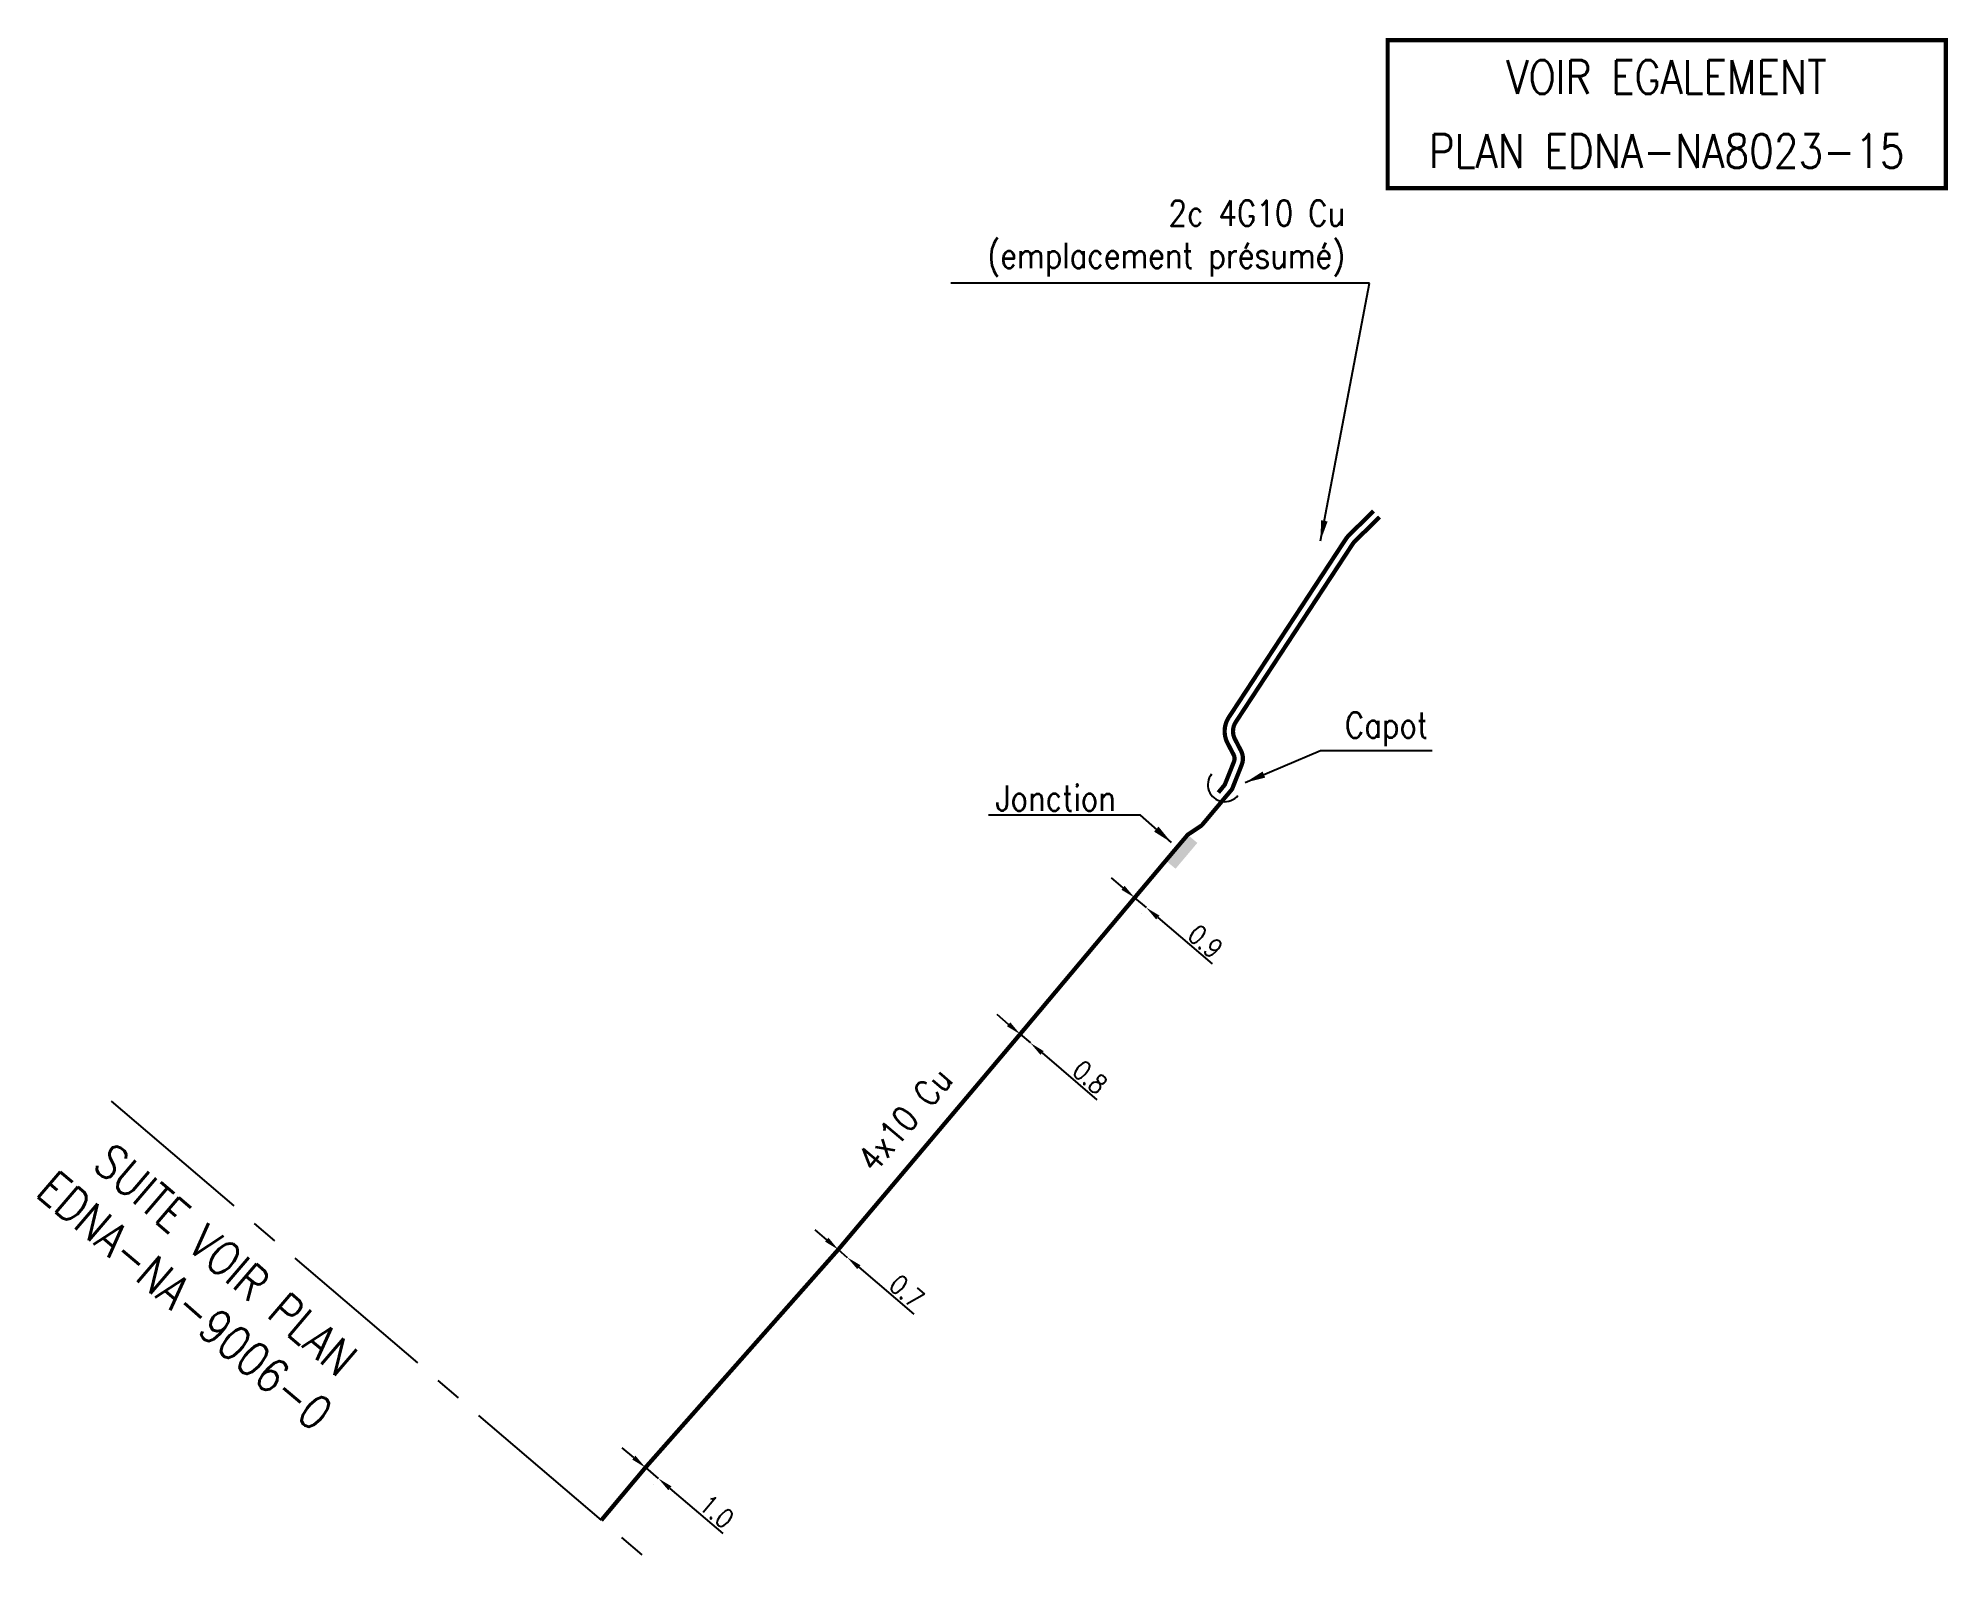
# Model space of a CAD drawing. Header units: millimetres. Extents: x 185116 to 185972, y 126995 to 127892.
# Drawn here: x 185786.8 to 185899.6, y 127801.9 to 127891.8 of the extents above; entities that cross this region are included whole.
import ezdxf
from ezdxf.enums import TextEntityAlignment as Align

# ---------------------------------------------------------------- set-up
doc = ezdxf.new("R2010")
doc.units = ezdxf.units.MM
doc.header["$PDMODE"] = 34
doc.linetypes.add('CENTER2', pattern=[28.575, 19.05, -3.175, 3.175, -3.175])
doc.linetypes.add('E_ST_Cu', pattern=[2000, 1000, 1000])
doc.layers.get('0').update_dxf_attribs({"linetype": 'CONTINUOUS'})
doc.layers.get('Defpoints').update_dxf_attribs({"linetype": 'CONTINUOUS'})
for name, color, linetype in [('E_110', 1, 'CONTINUOUS'), ('E_300', 7, 'CONTINUOUS'), ('E_900', 7, 'CONTINUOUS'), ('E_930', 7, 'CONTINUOUS')]:
    doc.layers.add(name, color=color, linetype=linetype)
doc.styles.add('M_ROMANS', font='ROMANS.shx', dxfattribs={"width": 0.75})
doc.styles.get("Standard").update_dxf_attribs({"font": 'romans.shx', "width": 0.85})
doc.dimstyles.get("Standard").update_dxf_attribs({"dimtxt": 1.5, "dimasz": 1.2, "dimexe": 0.625, "dimexo": 0.625, "dimgap": 0.25, "dimtad": 1, "dimdec": 1, "dimzin": 0, "dimdsep": 46, "dimtxsty": 'Standard', "dimcen": -0.5, "dimadec": 0, "dimazin": 0, "dimtfac": 1, "dimtdec": 1, "dimtmove": 0, "dimatfit": 3, "dimfxl": 0, "dimtolj": 1, "dimtzin": 0, "dimarcsym": 0})

msp = doc.modelspace()

# ---------------------------------------------------------------- texts
at = {"layer": 'E_110', "linetype": 'E_ST_Cu', "width": 0.85}
msp.add_text('4x10 Cu', height=1.5, rotation=49.4734, dxfattribs=at).set_placement((185837.98, 127827.91), align=Align.MIDDLE)
at = {"layer": 'E_110', "linetype": 'Continuous', "insert": (185864.01, 127879.99), "char_height": 1.5, "attachment_point": 6}
msp.add_mtext('2c 4G10 Cu\\P(emplacement présumé)', dxfattribs=at)
at = {"layer": 'E_300', "char_height": 1.5}
for s, insert, attachment_point in [('Capot', (185864, 127850.96), 4), ('Jonction', (185850.46, 127846.89), 6)]:
    msp.add_mtext(s, dxfattribs=dict(at, insert=insert, attachment_point=attachment_point))
at = {"layer": 'E_900', "width": 0.85}
for s, p in [('SUITE VOIR PLAN', (185797.19, 127818.82)), ('EDNA-NA-9006-0', (185794.78, 127816.41))]:
    msp.add_text(s, height=2, rotation=319.4559, dxfattribs=at).set_placement(p, align=Align.CENTER)
at = {"layer": 'E_930', "width": 0.85}
for s, p in [('VOIR EGALEMENT', (185883.02, 127888.54)), ('PLAN EDNA-NA8023-15', (185883.02, 127884.16))]:
    msp.add_text(s, height=2, dxfattribs=at).set_placement(p, align=Align.CENTER)

# ---------------------------------------------------------------- blocks, each defined once
blk = doc.blocks.new('*D0')
at = {"layer": 'Defpoints', "color": 0, "linetype": 'Continuous', "transparency": 16777216}
for p in [(185822.65, 127807.3), (185823.41, 127806.66), (185823.41, 127806.66)]:
    blk.add_point(p, dxfattribs=at)
at = {"layer": 'E_110', "color": 0, "linetype": 'Continuous', "lineweight": -2, "transparency": 16777216}
for p, q in [((185821.97, 127807.89), (185821.28, 127808.47)), ((185822.65, 127807.3), (185823.41, 127806.66)), ((185823.11, 127806.3), (185823.11, 127806.3)), ((185824.1, 127806.07), (185827.23, 127803.4))]:
    blk.add_line(p, q, dxfattribs=at)
at = {"layer": 'E_110', "color": 0, "linetype": 'Continuous', "transparency": 16777216}
for points in [[(185822.06, 127808), (185821.87, 127807.77), (185822.65, 127807.3)], [(185824.19, 127806.19), (185824, 127805.96), (185823.41, 127806.66)]]:
    blk.add_solid(points, dxfattribs=at)
at = {"layer": 'E_110', "color": 0, "linetype": 'Continuous', "transparency": 16777216, "insert": (185826.86, 127804.7), "char_height": 1.125, "attachment_point": 5, "rotation": 319.563}
blk.add_mtext('\\A1;1.0', dxfattribs=at)
blk = doc.blocks.new('*D1')
at = {"layer": 'Defpoints', "color": 0, "linetype": 'Continuous', "transparency": 16777216}
for p in [(185834.05, 127820.19), (185834.58, 127819.73), (185834.58, 127819.73)]:
    blk.add_point(p, dxfattribs=at)
at = {"layer": 'E_110', "color": 0, "linetype": 'Continuous', "lineweight": -2, "transparency": 16777216}
for p, q in [((185833.37, 127820.77), (185832.69, 127821.36)), ((185834.05, 127820.19), (185834.58, 127819.73)), ((185835.27, 127819.15), (185838.52, 127816.37))]:
    blk.add_line(p, q, dxfattribs=at)
at = {"layer": 'E_110', "color": 0, "linetype": 'Continuous', "transparency": 16777216}
for points in [[(185833.47, 127820.89), (185833.27, 127820.66), (185834.05, 127820.19)], [(185835.37, 127819.26), (185835.17, 127819.04), (185834.58, 127819.73)]]:
    blk.add_solid(points, dxfattribs=at)
at = {"layer": 'E_110', "color": 0, "linetype": 'Continuous', "transparency": 16777216, "insert": (185838.1, 127817.71), "char_height": 1.125, "attachment_point": 5, "rotation": 319.4575}
blk.add_mtext('\\A1;0.7', dxfattribs=at)
blk = doc.blocks.new('*D2')
at = {"layer": 'Defpoints', "color": 0, "linetype": 'Continuous', "transparency": 16777216}
for p in [(185844.8, 127832.93), (185845.41, 127832.41), (185845.41, 127832.41)]:
    blk.add_point(p, dxfattribs=at)
at = {"layer": 'E_110', "color": 0, "linetype": 'Continuous', "lineweight": -2, "transparency": 16777216}
for p, q in [((185844.12, 127833.51), (185843.44, 127834.1)), ((185844.8, 127832.93), (185845.41, 127832.41)), ((185846.1, 127831.82), (185849.34, 127829.04))]:
    blk.add_line(p, q, dxfattribs=at)
at = {"layer": 'E_110', "color": 0, "linetype": 'Continuous', "transparency": 16777216}
for points in [[(185844.22, 127833.63), (185844.02, 127833.4), (185844.8, 127832.93)], [(185846.19, 127831.93), (185846, 127831.71), (185845.41, 127832.41)]]:
    blk.add_solid(points, dxfattribs=at)
at = {"layer": 'E_110', "color": 0, "linetype": 'Continuous', "transparency": 16777216, "insert": (185848.93, 127830.39), "char_height": 1.125, "attachment_point": 5, "rotation": 319.4575}
blk.add_mtext('\\A1;0.8', dxfattribs=at)
blk = doc.blocks.new('*D3')
at = {"layer": 'Defpoints', "color": 0, "linetype": 'Continuous', "transparency": 16777216}
for p in [(185851.57, 127841), (185852.25, 127840.42), (185852.25, 127840.42)]:
    blk.add_point(p, dxfattribs=at)
at = {"layer": 'E_110', "color": 0, "linetype": 'Continuous', "lineweight": -2, "transparency": 16777216}
for p, q in [((185850.89, 127841.59), (185850.2, 127842.17)), ((185851.27, 127840.64), (185851.27, 127840.64)), ((185851.57, 127841), (185852.25, 127840.42)), ((185851.95, 127840.06), (185851.95, 127840.06)), ((185852.94, 127839.83), (185856.15, 127837.09))]:
    blk.add_line(p, q, dxfattribs=at)
at = {"layer": 'E_110', "color": 0, "linetype": 'Continuous', "transparency": 16777216}
for points in [[(185850.98, 127841.7), (185850.79, 127841.47), (185851.57, 127841)], [(185853.04, 127839.94), (185852.84, 127839.72), (185852.25, 127840.42)]]:
    blk.add_solid(points, dxfattribs=at)
at = {"layer": 'E_110', "color": 0, "linetype": 'Continuous', "transparency": 16777216, "insert": (185855.75, 127838.41), "char_height": 1.125, "attachment_point": 5, "rotation": 319.4575}
blk.add_mtext('\\A1;0.9', dxfattribs=at)
blk = doc.blocks.new('E_300_04')
at = {"color": 0, "linetype": 'Continuous'}
blk.add_arc((0, 0), 1, 270, 90, dxfattribs=at)
at = {"color": 0, "linetype": 'Continuous', "style": 'M_ROMANS', "width": 0.75, "flags": 3}
for tag, p in [('DEF_LEG', (0, -5)), ('DEF_COUP', (0, -7.5)), ('DEF_TYPE', (0, -10))]:
    blk.add_attdef(tag, text='', height=1.2, dxfattribs=at).set_placement(p, align=Align.MIDDLE)
blk = doc.blocks.new('E_300_02')
at = {"color": 0, "linetype": 'Continuous'}
blk.add_solid([(-1, 0.75), (-1, 0), (1, 0.75), (1, 0)], dxfattribs=at)
at = {"color": 0, "linetype": 'Continuous', "style": 'M_ROMANS', "width": 0.75, "flags": 3}
for tag, p in [('DEF_LEG', (0, -4.25)), ('DEF_COUP', (0, -6.75)), ('DEF_TYPE', (0, -9.25))]:
    blk.add_attdef(tag, text='', height=1.2, dxfattribs=at).set_placement(p, align=Align.MIDDLE)

# ---------------------------------------------------------------- dimensions: what is measured, and where the dimension line sits
at = {"layer": 'E_110', "linetype": 'Continuous'}
for base, p1, p2, angle, picture, middle in [((185852.25, 127840.42), (185851.57, 127841), (185852.25, 127840.42), 139.4575, '*D3', (185855.26, 127837.84)), ((185845.41, 127832.41), (185844.8, 127832.93), (185845.41, 127832.41), 139.4575, '*D2', (185848.44, 127829.82)), ((185834.58, 127819.73), (185834.05, 127820.19), (185834.58, 127819.73), 139.4575, '*D1', (185837.61, 127817.14)), ((185823.41, 127806.66), (185822.65, 127807.3), (185823.41, 127806.66), 139.563, '*D0', (185826.38, 127804.13))]:
    dim = msp.add_linear_dim(base=base, p1=p1, p2=p2, angle=angle, dimstyle='Standard', override={"dimscale": 0.75}, dxfattribs=at)
    dim.commit()
    dim.dimension.update_dxf_attribs({"geometry": picture, "text_midpoint": middle, "dimtype": 160})

# ---------------------------------------------------------------- linework, layer by layer
at = {"layer": 'E_110', "linetype": 'E_ST_Cu', "flags": 128}
msp.add_lwpolyline([(185820.04, 127804.18, 0.25, 0.25, 0), (185822.65, 127807.3, 0.25, 0.25, 0), (185834.05, 127820.19, 0.25, 0.25, 0), (185844.8, 127832.93, 0.25, 0.25, 0), (185851.57, 127841, 0.25, 0.25, 0), (185854.06, 127843.96, 0.25, 0.25, 0), (185854.68, 127844.69, 0.25, 0.25, -0.072895), (185854.79, 127844.78, 0.25, 0.25, 0), (185855.47, 127845.23, 0.25, 0.25, 0.073424), (185855.58, 127845.33, 0.25, 0.25, 0), (185857.33, 127847.42, 0.25, 0.25, 0), (185857.9, 127848.86, 0.25, 0.25, 0.217789), (185857.86, 127849.69, 0.25, 0.25, 0), (185857.5, 127850.38, 0.25, 0.25, -0.271354), (185857.55, 127851.39, 0.25, 0.25, 0), (185864.48, 127861.95, 0.25, 0.25, -0.053692), (185864.62, 127862.11, 0.25, 0.25, 0), (185866.05, 127863.51, 0, 0, 0)], format="xyseb", dxfattribs=at)
at = {"layer": 'E_110', "linetype": 'E_ST_Cu', "const_width": 0.25, "flags": 128}
msp.add_lwpolyline([(185865.7, 127863.87), (185864.27, 127862.47, 0.053692), (185864.06, 127862.22), (185857.14, 127851.67, 0.271354), (185857.06, 127850.15), (185857.42, 127849.46, -0.217789), (185857.44, 127849.04), (185856.9, 127847.68), (185856.52, 127847.22)], format="xyb", dxfattribs=at)
at = {"layer": 'E_900', "linetype": 'CENTER2', "ltscale": 0.5, "flags": 128}
msp.add_lwpolyline([(185791.07, 127828.96), (185822.71, 127801.9)], dxfattribs=at)
at = {"layer": 'E_930', "const_width": 0.25}
msp.add_lwpolyline([(185866.53, 127891.71), (185899.52, 127891.71), (185899.52, 127882.97), (185866.53, 127882.97)], close=True, dxfattribs=at)

# ---------------------------------------------------------------- block references
at = {"layer": 'E_300'}
for name, p, rotation in [('E_300_04', (185856.9, 127847.68), 230.9399381037893), ('E_300_02', (185854.06, 127843.96), 229.8879954759653)]:
    msp.add_blockref(name, p, dxfattribs=dict(at, rotation=rotation))

msp.set_redraw_order([(e.dxf.handle, doc.entitydb.next_handle()) for e in msp.query("TEXT MTEXT ATTDEF DIMENSION ARC_DIMENSION")])  # texts and dimensions are drawn at this point

# ---------------------------------------------------------------- leaders
at = {"layer": 'E_110', "linetype": 'Continuous', "annotation_type": 0, "has_hookline": 1, "hookline_direction": 1, "text_width": 23.31}
msp.add_leader([(185862.56, 127862.11), (185865.46, 127877.34), (185864.26, 127877.34)], dimstyle='Standard', dxfattribs=at)
at = {"layer": 'E_300', "annotation_type": 0, "has_hookline": 1}
for points, hookline_direction, text_width in [([(185858.11, 127847.81), (185862.55, 127849.71), (185863.75, 127849.71)], 0, 5.16), ([(185853.75, 127844.26), (185851.91, 127845.89), (185850.71, 127845.89)], 1, 7.53)]:
    msp.add_leader(points, dimstyle='Standard', dxfattribs=dict(at, hookline_direction=hookline_direction, text_width=text_width))

doc.saveas('drawing.dxf')
